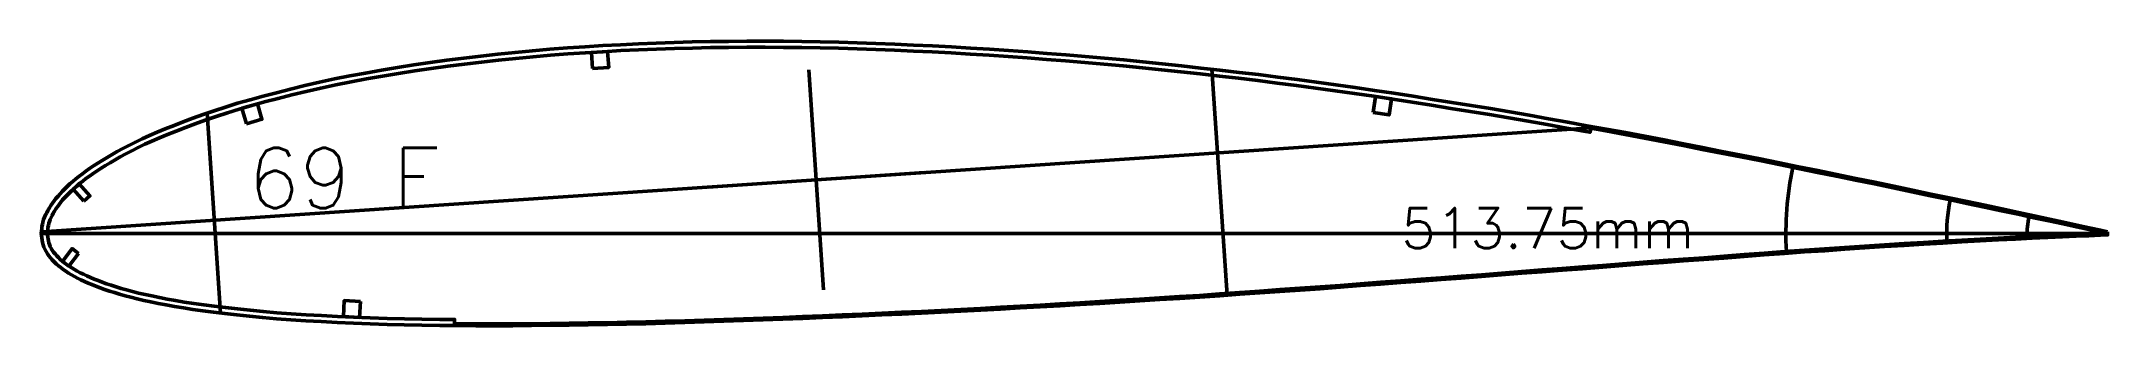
# Model space of a CAD drawing. Header units: metres. Extents: x -405 to 675, y -15418 to 133.
# Drawn here: x -193 to 321, y -13623 to -13552 of the extents above; entities that cross this region are included whole.
import ezdxf
from ezdxf.enums import TextEntityAlignment as Align

# ---------------------------------------------------------------- set-up
doc = ezdxf.new("R2010")
doc.units = ezdxf.units.M
for name, color, linetype, lineweight in [('FoilLayer', 7, 'Continuous', 50), ('RefFoilLayer', 7, 'Continuous', 50), ('StringerLayer', 7, 'Continuous', 50), ('SubLayer', 7, 'Continuous', 50), ('TextLayer', 7, 'Continuous', 50)]:
    doc.layers.add(name, color=color, linetype=linetype, lineweight=lineweight)
doc.styles.add('MSゴシック', font='romans')

msp = doc.modelspace()

# ---------------------------------------------------------------- texts
at = {"layer": 'TextLayer', "style": 'MSゴシック'}
msp.add_text('69 F', height=15, dxfattribs=at).set_placement((-141.28, -13593.71))
msp.add_text('513.75mm', height=10, dxfattribs=at).set_placement((218.34, -13606.67), align=Align.BOTTOM_RIGHT)

# ---------------------------------------------------------------- linework, layer by layer
at = {"layer": 'FoilLayer'}
msp.add_lwpolyline([(321, -13600.05), (319.23, -13599.67), (316.39, -13599.05), (313.32, -13598.38), (310.02, -13597.65), (306.49, -13596.9), (302.75, -13596.09), (298.81, -13595.23), (294.7, -13594.34), (290.45, -13593.43), (286.07, -13592.51), (281.6, -13591.59), (277.05, -13590.63), (272.44, -13589.65), (267.8, -13588.67), (263.11, -13587.68), (258.4, -13586.72), (253.67, -13585.77), (248.92, -13584.8), (244.17, -13583.81), (239.41, -13582.83), (234.64, -13581.86), (229.87, -13580.92), (225.08, -13580), (220.29, -13579.07), (215.51, -13578.11), (210.73, -13577.16), (205.95, -13576.23), (201.16, -13575.32), (196.36, -13574.45), (192.58, -13573.78), (192.4, -13574.81), (191.37, -13574.63), (186.57, -13573.77), (181.77, -13572.9), (176.98, -13572.04), (172.19, -13571.2), (167.4, -13570.38), (162.6, -13569.6), (157.79, -13568.84), (152.98, -13568.07), (148.19, -13567.3), (143.39, -13566.56), (138.6, -13565.83), (133.8, -13565.15), (128.99, -13564.48), (124.19, -13563.82), (119.39, -13563.16), (114.6, -13562.53), (109.81, -13561.92), (105.02, -13561.35), (100.23, -13560.8), (95.43, -13560.27), (90.64, -13559.74), (85.86, -13559.23), (81.09, -13558.74), (76.31, -13558.28), (71.54, -13557.84), (66.77, -13557.43), (62, -13557.02), (57.24, -13556.63), (52.49, -13556.26), (47.75, -13555.92), (43.01, -13555.61), (38.28, -13555.32), (33.56, -13555.04), (28.85, -13554.78), (24.15, -13554.55), (19.47, -13554.34), (14.81, -13554.15), (10.17, -13554), (5.56, -13553.87), (0.97, -13553.76), (-3.61, -13553.68), (-8.17, -13553.63), (-12.71, -13553.61), (-17.25, -13553.62), (-21.77, -13553.65), (-26.28, -13553.71), (-30.77, -13553.8), (-35.24, -13553.92), (-39.7, -13554.07), (-44.15, -13554.25), (-48.57, -13554.46), (-52.98, -13554.71), (-57.37, -13554.98), (-61.74, -13555.29), (-66.08, -13555.62), (-70.41, -13555.99), (-74.71, -13556.38), (-78.97, -13556.82), (-83.21, -13557.3), (-87.42, -13557.8), (-91.59, -13558.32), (-95.72, -13558.88), (-99.81, -13559.49), (-103.85, -13560.14), (-107.85, -13560.82), (-111.79, -13561.52), (-115.66, -13562.23), (-119.46, -13562.99), (-123.17, -13563.79), (-126.8, -13564.63), (-130.35, -13565.5), (-133.79, -13566.38), (-137.13, -13567.25), (-140.35, -13568.13), (-143.43, -13569.02), (-146.38, -13569.93), (-149.2, -13570.85), (-151.88, -13571.77), (-154.42, -13572.69), (-156.83, -13573.59), (-159.11, -13574.48), (-161.26, -13575.34), (-163.27, -13576.18), (-165.17, -13576.99), (-166.94, -13577.8), (-168.61, -13578.6), (-170.17, -13579.38), (-171.64, -13580.15), (-173.02, -13580.91), (-174.32, -13581.64), (-175.54, -13582.37), (-176.7, -13583.07), (-177.78, -13583.76), (-178.81, -13584.43), (-179.78, -13585.08), (-180.69, -13585.72), (-181.55, -13586.35), (-182.36, -13586.98), (-183.13, -13587.58), (-183.85, -13588.19), (-184.52, -13588.77), (-185.16, -13589.37), (-185.77, -13589.95), (-186.33, -13590.53), (-186.86, -13591.1), (-187.36, -13591.67), (-187.82, -13592.23), (-188.25, -13592.78), (-188.65, -13593.34), (-189.02, -13593.88), (-189.37, -13594.42), (-189.69, -13594.97), (-189.98, -13595.51), (-190.24, -13596.03), (-190.47, -13596.52), (-190.65, -13596.99), (-190.8, -13597.48), (-190.91, -13597.99), (-191, -13598.52), (-191.08, -13599.07), (-191.13, -13599.5), (-191.16, -13600), (-191.11, -13600.39), (-191.06, -13600.91), (-190.99, -13601.4), (-190.91, -13601.88), (-190.8, -13602.34), (-190.65, -13602.8), (-190.45, -13603.27), (-190.22, -13603.72), (-189.93, -13604.18), (-189.6, -13604.64), (-189.23, -13605.11), (-188.83, -13605.56), (-188.41, -13606.01), (-187.95, -13606.46), (-187.45, -13606.9), (-186.92, -13607.33), (-186.36, -13607.76), (-185.76, -13608.17), (-185.11, -13608.58), (-184.44, -13608.99), (-183.72, -13609.4), (-182.96, -13609.8), (-182.16, -13610.19), (-181.33, -13610.59), (-180.45, -13610.99), (-179.53, -13611.38), (-178.55, -13611.77), (-177.52, -13612.15), (-176.43, -13612.54), (-175.28, -13612.92), (-174.07, -13613.31), (-172.79, -13613.7), (-171.44, -13614.08), (-170.01, -13614.47), (-168.49, -13614.85), (-166.87, -13615.22), (-165.15, -13615.59), (-163.31, -13615.97), (-161.37, -13616.35), (-159.31, -13616.73), (-157.11, -13617.1), (-154.77, -13617.47), (-152.28, -13617.83), (-149.65, -13618.17), (-146.85, -13618.5), (-143.88, -13618.81), (-140.76, -13619.13), (-137.49, -13619.45), (-134.08, -13619.76), (-130.52, -13620.03), (-126.83, -13620.27), (-123.01, -13620.48), (-119.06, -13620.67), (-115.01, -13620.85), (-110.88, -13621.04), (-106.67, -13621.19), (-102.38, -13621.3), (-98.02, -13621.38), (-93.6, -13621.42), (-89.89, -13621.45), (-89.9, -13622.5), (-89.13, -13622.51), (-84.6, -13622.55), (-80.04, -13622.56), (-75.43, -13622.55), (-70.79, -13622.51), (-66.12, -13622.45), (-61.41, -13622.39), (-56.68, -13622.32), (-51.93, -13622.25), (-47.16, -13622.15), (-42.36, -13622.04), (-37.54, -13621.9), (-32.7, -13621.76), (-27.85, -13621.6), (-22.98, -13621.45), (-18.1, -13621.28), (-13.2, -13621.11), (-8.3, -13620.93), (-3.38, -13620.73), (1.55, -13620.53), (6.48, -13620.32), (11.4, -13620.1), (16.32, -13619.88), (21.24, -13619.65), (26.14, -13619.42), (31.05, -13619.19), (35.96, -13618.94), (40.87, -13618.67), (45.8, -13618.4), (50.73, -13618.12), (55.66, -13617.85), (60.6, -13617.58), (65.54, -13617.3), (70.49, -13616.99), (75.45, -13616.67), (80.41, -13616.35), (85.38, -13616.04), (90.35, -13615.74), (95.33, -13615.43), (100.3, -13615.08), (105.29, -13614.71), (110.28, -13614.35), (115.27, -13614), (120.27, -13613.67), (125.27, -13613.33), (130.27, -13612.96), (135.28, -13612.56), (140.29, -13612.17), (145.3, -13611.79), (150.31, -13611.43), (155.33, -13611.07), (160.35, -13610.69), (165.37, -13610.28), (170.39, -13609.87), (175.41, -13609.48), (180.44, -13609.1), (185.46, -13608.73), (190.49, -13608.36), (195.51, -13607.97), (200.54, -13607.56), (205.57, -13607.17), (210.59, -13606.79), (215.62, -13606.41), (220.65, -13606.05), (225.67, -13605.68), (230.69, -13605.29), (235.7, -13604.9), (240.71, -13604.53), (245.72, -13604.18), (250.71, -13603.85), (255.69, -13603.51), (260.65, -13603.18), (265.58, -13602.85), (270.47, -13602.54), (275.32, -13602.23), (280.11, -13601.94), (284.81, -13601.68), (289.41, -13601.43), (293.87, -13601.19), (298.17, -13600.95), (302.28, -13600.75), (306.17, -13600.57), (309.82, -13600.4), (313.23, -13600.25), (316.38, -13600.12), (319.28, -13600.01), (321.08, -13599.95)], close=True, dxfattribs=at)
at = {"layer": 'RefFoilLayer'}
msp.add_lwpolyline([(321.09, -13599.61), (319.32, -13599.23), (316.48, -13598.61), (313.42, -13597.94), (310.12, -13597.21), (306.59, -13596.46), (302.84, -13595.65), (298.91, -13594.79), (294.8, -13593.9), (290.54, -13592.98), (286.16, -13592.07), (281.69, -13591.15), (277.14, -13590.19), (272.54, -13589.21), (267.89, -13588.23), (263.2, -13587.24), (258.49, -13586.28), (253.76, -13585.33), (249.01, -13584.36), (244.26, -13583.37), (239.5, -13582.39), (234.73, -13581.42), (229.95, -13580.48), (225.17, -13579.56), (220.38, -13578.63), (215.6, -13577.67), (210.82, -13576.72), (206.03, -13575.78), (201.24, -13574.88), (196.44, -13574.01), (191.64, -13573.16), (186.84, -13572.3), (182.04, -13571.43), (177.24, -13570.56), (172.44, -13569.72), (167.64, -13568.9), (162.83, -13568.12), (158.03, -13567.36), (153.22, -13566.59), (148.42, -13565.82), (143.62, -13565.07), (138.81, -13564.35), (134, -13563.66), (129.2, -13562.99), (124.39, -13562.33), (119.59, -13561.68), (114.79, -13561.04), (109.99, -13560.43), (105.19, -13559.86), (100.39, -13559.31), (95.6, -13558.78), (90.8, -13558.25), (86.02, -13557.73), (81.23, -13557.24), (76.45, -13556.78), (71.67, -13556.35), (66.89, -13555.93), (62.12, -13555.53), (57.36, -13555.13), (52.6, -13554.76), (47.85, -13554.42), (43.11, -13554.11), (38.37, -13553.82), (33.64, -13553.54), (28.92, -13553.28), (24.21, -13553.05), (19.53, -13552.84), (14.86, -13552.65), (10.22, -13552.5), (5.6, -13552.37), (0.99, -13552.26), (-3.59, -13552.18), (-8.16, -13552.13), (-12.72, -13552.11), (-17.26, -13552.12), (-21.79, -13552.15), (-26.31, -13552.21), (-30.81, -13552.3), (-35.29, -13552.42), (-39.76, -13552.57), (-44.22, -13552.75), (-48.66, -13552.97), (-53.08, -13553.21), (-57.48, -13553.49), (-61.86, -13553.79), (-66.21, -13554.12), (-70.55, -13554.5), (-74.86, -13554.89), (-79.14, -13555.33), (-83.39, -13555.81), (-87.61, -13556.31), (-91.8, -13556.84), (-95.94, -13557.4), (-100.05, -13558.01), (-104.1, -13558.66), (-108.11, -13559.35), (-112.06, -13560.05), (-115.95, -13560.76), (-119.77, -13561.52), (-123.51, -13562.32), (-127.16, -13563.17), (-130.72, -13564.04), (-134.18, -13564.93), (-137.53, -13565.81), (-140.76, -13566.69), (-143.87, -13567.58), (-146.85, -13568.5), (-149.69, -13569.43), (-152.39, -13570.36), (-154.95, -13571.29), (-157.37, -13572.2), (-159.67, -13573.09), (-161.83, -13573.95), (-163.87, -13574.8), (-165.79, -13575.63), (-167.59, -13576.45), (-169.28, -13577.26), (-170.87, -13578.06), (-172.36, -13578.84), (-173.76, -13579.6), (-175.08, -13580.35), (-176.32, -13581.09), (-177.49, -13581.8), (-178.6, -13582.5), (-179.65, -13583.18), (-180.64, -13583.85), (-181.58, -13584.51), (-182.46, -13585.16), (-183.3, -13585.8), (-184.09, -13586.43), (-184.84, -13587.06), (-185.54, -13587.68), (-186.21, -13588.29), (-186.84, -13588.9), (-187.43, -13589.51), (-187.99, -13590.11), (-188.51, -13590.71), (-189.01, -13591.31), (-189.47, -13591.9), (-189.89, -13592.49), (-190.29, -13593.08), (-190.66, -13593.66), (-191, -13594.25), (-191.32, -13594.83), (-191.61, -13595.41), (-191.87, -13595.99), (-192.09, -13596.57), (-192.26, -13597.16), (-192.39, -13597.74), (-192.49, -13598.31), (-192.57, -13598.89), (-192.63, -13599.44), (-192.66, -13600), (-192.6, -13600.55), (-192.54, -13601.1), (-192.47, -13601.67), (-192.36, -13602.24), (-192.22, -13602.82), (-192.03, -13603.4), (-191.78, -13603.96), (-191.49, -13604.52), (-191.15, -13605.05), (-190.77, -13605.58), (-190.36, -13606.09), (-189.92, -13606.6), (-189.45, -13607.1), (-188.94, -13607.58), (-188.4, -13608.06), (-187.82, -13608.53), (-187.21, -13608.99), (-186.57, -13609.44), (-185.89, -13609.87), (-185.17, -13610.3), (-184.42, -13610.72), (-183.63, -13611.14), (-182.81, -13611.55), (-181.94, -13611.96), (-181.03, -13612.37), (-180.08, -13612.77), (-179.08, -13613.17), (-178.02, -13613.57), (-176.91, -13613.96), (-175.74, -13614.35), (-174.5, -13614.74), (-173.2, -13615.14), (-171.83, -13615.53), (-170.37, -13615.92), (-168.83, -13616.31), (-167.19, -13616.69), (-165.45, -13617.06), (-163.6, -13617.44), (-161.64, -13617.83), (-159.56, -13618.21), (-157.34, -13618.58), (-154.98, -13618.96), (-152.48, -13619.32), (-149.82, -13619.66), (-147.01, -13619.99), (-144.03, -13620.3), (-140.91, -13620.62), (-137.63, -13620.95), (-134.2, -13621.25), (-130.62, -13621.52), (-126.91, -13621.77), (-123.08, -13621.98), (-119.13, -13622.17), (-115.08, -13622.35), (-110.93, -13622.54), (-106.71, -13622.69), (-102.41, -13622.8), (-98.04, -13622.88), (-93.61, -13622.92), (-89.13, -13622.96), (-84.6, -13623), (-80.04, -13623.01), (-75.43, -13623), (-70.79, -13622.96), (-66.11, -13622.9), (-61.41, -13622.84), (-56.68, -13622.77), (-51.92, -13622.7), (-47.14, -13622.6), (-42.35, -13622.49), (-37.53, -13622.35), (-32.69, -13622.21), (-27.84, -13622.05), (-22.97, -13621.9), (-18.08, -13621.73), (-13.19, -13621.56), (-8.28, -13621.38), (-3.36, -13621.18), (1.57, -13620.98), (6.5, -13620.77), (11.42, -13620.55), (16.35, -13620.33), (21.26, -13620.1), (26.17, -13619.87), (31.07, -13619.64), (35.98, -13619.39), (40.9, -13619.12), (45.82, -13618.85), (50.75, -13618.57), (55.69, -13618.3), (60.63, -13618.03), (65.57, -13617.75), (70.52, -13617.44), (75.48, -13617.12), (80.44, -13616.79), (85.41, -13616.48), (90.38, -13616.18), (95.36, -13615.87), (100.34, -13615.53), (105.32, -13615.16), (110.31, -13614.8), (115.3, -13614.45), (120.3, -13614.12), (125.3, -13613.78), (130.31, -13613.41), (135.31, -13613.01), (140.32, -13612.62), (145.33, -13612.24), (150.35, -13611.88), (155.37, -13611.52), (160.38, -13611.14), (165.4, -13610.73), (170.42, -13610.32), (175.44, -13609.93), (180.47, -13609.54), (185.5, -13609.18), (190.52, -13608.81), (195.55, -13608.42), (200.57, -13608.01), (205.6, -13607.62), (210.63, -13607.23), (215.65, -13606.86), (220.68, -13606.5), (225.7, -13606.13), (230.72, -13605.73), (235.73, -13605.35), (240.74, -13604.98), (245.75, -13604.63), (250.74, -13604.3), (255.72, -13603.96), (260.67, -13603.63), (265.61, -13603.3), (270.5, -13602.98), (275.35, -13602.68), (280.14, -13602.39), (284.84, -13602.13), (289.43, -13601.88), (293.9, -13601.64), (298.2, -13601.4), (302.3, -13601.2), (306.19, -13601.02), (309.84, -13600.85), (313.24, -13600.7), (316.39, -13600.57), (319.29, -13600.46), (321.09, -13600.39)], close=True, dxfattribs=at)
at = {"layer": 'StringerLayer'}
for points in [[(-55.6, -13558.88), (-51.6, -13558.63), (-51.85, -13554.64), (-55.85, -13554.89), (-55.6, -13558.88)], [(-141.68, -13572.68), (-137.83, -13571.57), (-138.94, -13567.72), (-142.79, -13568.83), (-141.68, -13572.68)], [(138.49, -13569.86), (142.44, -13570.46), (143.04, -13566.5), (139.08, -13565.91), (138.49, -13569.86)], [(-182.09, -13591.96), (-180.58, -13590.65), (-183.21, -13587.63), (-184.72, -13588.95), (-182.09, -13591.96)], [(-183.41, -13604.97), (-185.01, -13603.76), (-187.42, -13606.96), (-185.82, -13608.16), (-183.41, -13604.97)], [(-113.34, -13616.93), (-117.34, -13616.74), (-117.52, -13620.74), (-113.53, -13620.92), (-113.34, -13616.93)]]:
    msp.add_lwpolyline(points, dxfattribs=at)
at = {"layer": 'SubLayer'}
for p, q in [((-1.85, -13559.22), (1.85, -13614.07)), ((98.37, -13559.09), (102.16, -13615.4)), ((-151.46, -13570.04), (-148.1, -13619.86)), ((193.97, -13573.57), (-192.64, -13599.63)), ((-26.84, -13588.45), (26.84, -13584.84)), ((-192.66, -13600), (321.09, -13600))]:
    msp.add_line(p, q, dxfattribs=at)
for radius, start, end in [(80, 168.1203, -176.7764), (40, 167.9701, -177.3002), (20, 167.952, -177.6866)]:
    msp.add_arc((321.09, -13600), radius, start, end, dxfattribs=at)

msp.set_redraw_order([(e.dxf.handle, doc.entitydb.next_handle()) for e in msp.query("TEXT MTEXT ATTDEF DIMENSION ARC_DIMENSION")])  # texts and dimensions are drawn at this point

doc.saveas('drawing.dxf')
